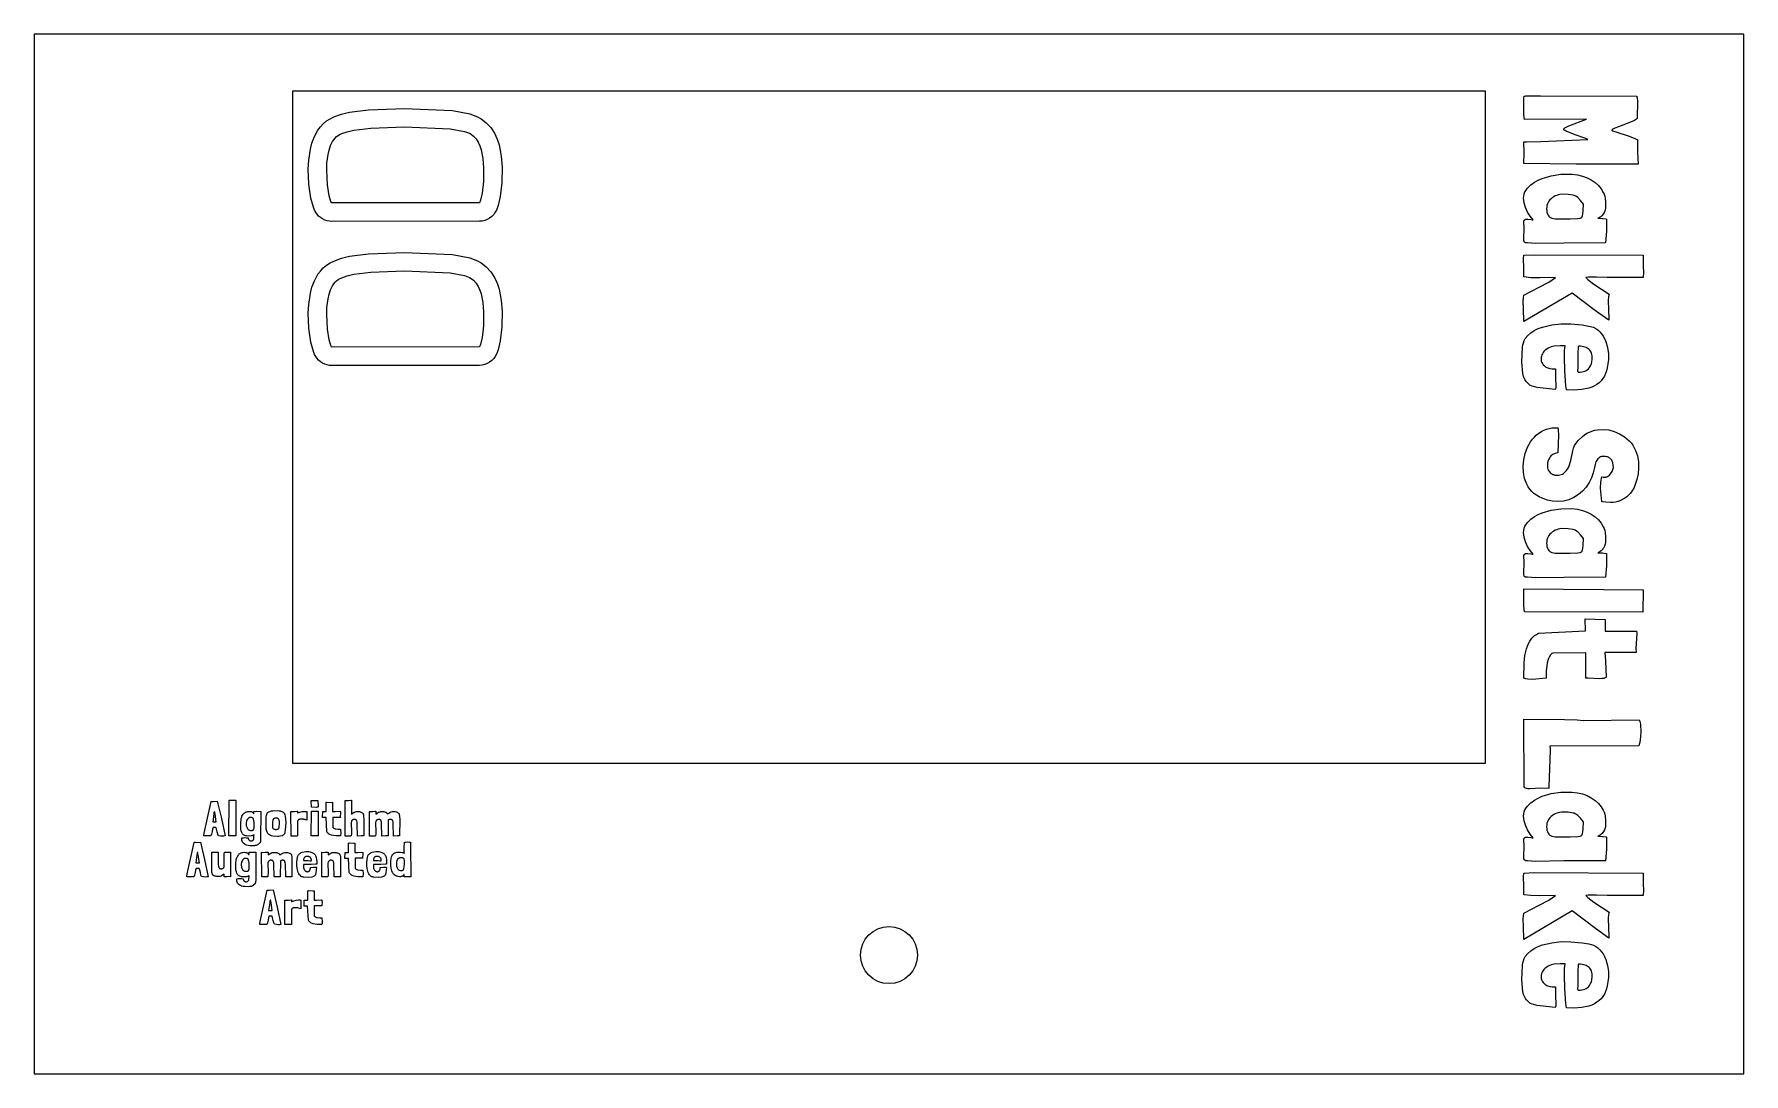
# Model space of a CAD drawing. Header units: millimetres. Extents: x -374 to 374, y -228 to 228.
import ezdxf

# ---------------------------------------------------------------- set-up
doc = ezdxf.new("R2010")
doc.units = ezdxf.units.MM
doc.layers.add('Default', color=7, linetype='Continuous')
doc.layers.add('Red', color=1, linetype='Continuous')

msp = doc.modelspace()

# ---------------------------------------------------------------- linework, layer by layer
at = {"layer": 'Default'}
for points in [[(-374, -227.5), (374, -227.5), (374, 227.5), (-374, 227.5)], [(-261, -91.5), (261, -91.5), (261, 202.5), (-261, 202.5)], [(-243.85, 145.57), (-244.86, 145.64), (-245.88, 145.83), (-246.89, 146.16), (-247.85, 146.63), (-248.74, 147.22), (-249.54, 147.91), (-250.23, 148.69), (-250.8, 149.52), (-250.8, 149.53), (-250.81, 149.55), (-251.29, 150.44), (-251.85, 151.77), (-252.96, 155.75), (-253.8, 161.91), (-254.07, 168.46), (-253.89, 172.31), (-253.17, 177.18), (-252.47, 179.86), (-251.41, 182.65), (-249.84, 185.5), (-248.79, 186.91), (-247.54, 188.26), (-246.04, 189.53), (-244.55, 190.49), (-242.93, 191.31), (-239.58, 192.52), (-236, 193.37), (-227.7, 194.45), (-212.01, 195.03), (-190.97, 194.11), (-183.42, 192.66), (-180.08, 191.4), (-178.4, 190.47), (-176.37, 188.88), (-174.27, 186.61), (-172.64, 184.14), (-171.45, 181.6), (-170.6, 179.05), (-169.65, 174.08), (-169.31, 169.31), (-169.4, 162.45), (-170.12, 156.43), (-171.07, 152.47), (-171.76, 150.55), (-172.28, 149.54), (-172.95, 148.59), (-173.78, 147.73), (-174.73, 146.99), (-175.79, 146.4), (-176.9, 145.98), (-178.05, 145.73), (-179.17, 145.65)], [(-211.96, 186.96), (-191.97, 186.1), (-185.69, 184.91), (-183.57, 184.12), (-182.77, 183.68), (-181.81, 182.92), (-180.65, 181.66), (-179.71, 180.22), (-178.96, 178.63), (-178.38, 176.9), (-177.67, 173.13), (-177.38, 169.06), (-177.46, 162.96), (-178.07, 157.88), (-178.79, 154.84), (-179.18, 153.73), (-243.86, 153.65), (-243.87, 153.68), (-243.94, 153.8), (-244.18, 154.33), (-244.92, 156.78), (-245.66, 161.53), (-245.99, 168), (-245.89, 171.02), (-245.41, 174.83), (-244.95, 176.8), (-244.31, 178.72), (-243.45, 180.48), (-242.94, 181.28), (-242.36, 182.01), (-241.71, 182.65), (-240.99, 183.21), (-240.42, 183.55), (-239.46, 184.01), (-237.11, 184.83), (-234.19, 185.49), (-226.67, 186.43)], [(-243.85, 82.49), (-244.86, 82.55), (-245.88, 82.75), (-246.89, 83.08), (-247.85, 83.54), (-248.74, 84.13), (-249.54, 84.82), (-250.23, 85.6), (-250.8, 86.44), (-250.8, 86.44), (-250.81, 86.46), (-251.29, 87.35), (-251.85, 88.68), (-252.96, 92.67), (-253.8, 98.82), (-254.07, 105.37), (-253.89, 109.23), (-253.17, 114.09), (-252.47, 116.77), (-251.41, 119.56), (-249.84, 122.41), (-248.79, 123.82), (-247.54, 125.18), (-246.04, 126.44), (-244.55, 127.4), (-242.93, 128.22), (-239.58, 129.43), (-236, 130.29), (-227.7, 131.36), (-212.01, 131.95), (-190.97, 131.03), (-183.42, 129.57), (-180.08, 128.32), (-178.4, 127.38), (-176.37, 125.8), (-174.27, 123.52), (-172.64, 121.05), (-171.45, 118.51), (-170.6, 115.97), (-169.65, 111), (-169.31, 106.23), (-169.4, 99.36), (-170.12, 93.35), (-171.07, 89.38), (-171.76, 87.46), (-172.28, 86.46), (-172.95, 85.5), (-173.78, 84.64), (-174.73, 83.9), (-175.79, 83.31), (-176.9, 82.89), (-178.05, 82.65), (-179.17, 82.56)], [(-211.96, 123.87), (-191.97, 123.01), (-185.69, 121.82), (-183.57, 121.03), (-182.77, 120.59), (-181.81, 119.84), (-180.65, 118.57), (-179.71, 117.13), (-178.96, 115.54), (-178.38, 113.81), (-177.67, 110.04), (-177.38, 105.97), (-177.46, 99.88), (-178.07, 94.8), (-178.79, 91.75), (-179.18, 90.64), (-243.86, 90.56), (-243.87, 90.59), (-243.94, 90.71), (-244.18, 91.24), (-244.92, 93.69), (-245.66, 98.44), (-245.99, 104.91), (-245.89, 107.93), (-245.41, 111.74), (-244.95, 113.72), (-244.31, 115.63), (-243.45, 117.4), (-242.94, 118.19), (-242.36, 118.92), (-241.71, 119.57), (-240.99, 120.12), (-240.42, 120.46), (-239.46, 120.93), (-237.11, 121.74), (-234.19, 122.41), (-226.67, 123.34)]]:
    msp.add_lwpolyline(points, close=True, dxfattribs=at)
msp.add_circle((0, -175.51), 12.5, dxfattribs=at)
at = {"layer": 'Red'}
for points in [[(277.75, 170.87), (277.97, 175.6), (277.82, 180.34), (279.07, 180.38), (285.19, 180.51), (305.73, 181.35), (304.86, 181.79), (300.22, 183.48), (296.31, 185.02), (295.77, 185.29), (295.42, 185.52), (295.31, 185.62), (295.27, 185.66), (295.24, 185.7), (295.24, 185.72), (295.23, 185.74), (295.22, 185.76), (295.22, 185.77), (295.23, 185.81), (295.24, 185.87), (295.26, 185.94), (295.29, 186.01), (295.33, 186.08), (295.44, 186.22), (295.58, 186.37), (295.76, 186.51), (296.23, 186.82), (297.47, 187.44), (305.23, 190.31), (278.04, 190.1), (277.77, 192.39), (277.82, 200.14), (277.83, 200.15), (277.83, 200.17), (277.83, 200.18), (277.84, 200.19), (277.85, 200.21), (277.86, 200.22), (277.89, 200.25), (277.93, 200.28), (278.04, 200.33), (278.18, 200.38), (278.37, 200.44), (278.65, 200.46), (279.89, 200.5), (285.07, 200.56), (327.03, 200.43), (327.05, 200.41), (327.07, 200.4), (327.11, 200.36), (327.14, 200.3), (327.17, 200.24), (327.23, 200.08), (327.33, 199.64), (327.45, 198.25), (327.39, 190.67), (327.39, 190.6), (327.07, 190.34), (326.12, 189.77), (322.98, 188.43), (319.13, 187.02), (317.52, 186.36), (316.56, 185.87), (316.48, 185.77), (316.41, 185.68), (316.36, 185.6), (316.32, 185.52), (316.31, 185.48), (316.31, 185.47), (316.31, 185.46), (316.31, 185.45), (316.31, 185.44), (316.32, 185.43), (316.32, 185.42), (316.33, 185.41), (316.34, 185.38), (316.37, 185.36), (316.43, 185.31), (316.52, 185.26), (316.76, 185.14), (318.48, 184.55), (323.44, 183.01), (326.07, 182.02), (326.95, 181.59), (327.28, 181.39), (327.54, 181.2), (327.53, 175.89), (327.82, 170.59), (300.64, 170.66)], [(277.97, 142.61), (277.75, 145.69), (277.81, 145.85), (277.88, 145.99), (277.96, 146.11), (278.06, 146.22), (278.16, 146.31), (278.28, 146.39), (278.41, 146.45), (278.55, 146.5), (278.7, 146.53), (278.86, 146.55), (279.54, 146.54), (280.75, 146.39), (281.37, 146.3), (281.84, 146.27), (280.51, 147.83), (279.37, 149.65), (278.44, 151.7), (277.87, 153.74), (277.73, 154.73), (277.68, 155.71), (277.74, 156.66), (277.94, 157.58), (278.26, 158.46), (278.72, 159.3), (279.3, 160.11), (280.02, 160.87), (280.87, 161.6), (282.42, 162.68), (284.06, 163.61), (285.82, 164.4), (289.68, 165.56), (294.01, 166.18), (298.82, 166.22), (301.17, 165.93), (303.36, 165.42), (305.4, 164.69), (307.28, 163.73), (309, 162.55), (310.47, 161.23), (311.65, 159.81), (312.53, 158.28), (312.87, 157.47), (313.13, 156.64), (313.32, 155.79), (313.49, 153.83), (313.44, 151.38), (313.33, 150.58), (313.07, 149.79), (312.64, 148.96), (312.36, 148.53), (312.04, 148.14), (311.65, 147.78), (311.22, 147.45), (310.72, 147.17), (310.18, 146.91), (311.08, 146.92), (312.14, 146.82), (313.77, 146.63), (313.83, 146.63), (313.84, 146.63), (313.84, 146.63), (313.84, 146.63), (313.84, 146.63), (313.84, 146.63), (313.84, 146.62), (313.84, 146.62), (313.84, 146.62), (313.84, 146.62), (313.84, 146.62), (313.85, 146.6), (313.86, 146.55), (313.88, 146.07), (313.89, 141.23), (313.55, 136.15), (295.31, 136.11), (282.83, 135.85), (279.3, 136.15), (278.75, 136.18), (278.62, 136.2), (278.51, 136.23), (278.4, 136.28), (278.3, 136.33), (278.21, 136.39), (278.12, 136.46), (278.04, 136.54), (277.97, 136.63), (277.91, 136.73), (277.85, 136.84), (277.75, 137.08), (277.75, 137.95)], [(303.86, 153.15), (302.52, 154.77), (301.31, 155.97), (300.76, 156.4), (300.24, 156.73), (299.76, 156.96), (299.3, 157.08), (297.1, 157.39), (294.27, 157.43), (293.55, 157.34), (292.85, 157.19), (292.17, 156.97), (291.51, 156.7), (290.88, 156.36), (290.26, 155.97), (289.67, 155.51), (289.16, 155.01), (288.72, 154.47), (288.36, 153.88), (288.09, 153.25), (287.89, 152.58), (287.77, 151.86), (287.72, 151.1), (287.76, 150.3), (287.89, 149.58), (288.09, 148.92), (288.39, 148.34), (288.76, 147.82), (288.98, 147.59), (289.2, 147.4), (289.44, 147.24), (289.71, 147.1), (290, 146.98), (290.69, 146.8), (291.48, 146.7), (298.04, 146.64), (301.38, 146.82), (302.39, 147), (302.73, 147.1), (302.85, 147.16), (302.91, 147.19), (302.96, 147.23), (303.02, 147.28), (303.11, 147.4), (303.21, 147.55), (303.3, 147.73), (303.45, 148.18), (303.58, 148.76), (303.77, 150.27)], [(329.9, 130.77), (330.01, 125.89), (330.05, 123.38), (329.9, 121.02), (314.19, 121.02), (309.53, 121.11), (307.16, 121.16), (305.91, 121.13), (304.87, 121.02), (305.79, 120.09), (308.41, 118.1), (315.13, 113.7), (315.1, 113.68), (315.08, 113.66), (315.04, 113.61), (315, 113.55), (314.97, 113.47), (314.9, 113.28), (314.8, 112.73), (314.7, 110.98), (314.91, 102.94), (314.91, 102.36), (309.14, 106.47), (298.84, 114.2), (277.82, 101.72), (277.62, 107.51), (277.52, 110.52), (277.6, 112.04), (277.82, 113.27), (284.42, 116.75), (288.67, 119.02), (291.67, 121.02), (284.73, 120.88), (280.85, 120.93), (277.82, 121.3), (277.77, 126.04), (277.67, 128.46), (277.68, 129.79), (277.74, 130.32), (277.82, 130.77), (282.3, 130.98)], [(276.89, 84), (277.11, 90.53), (277.29, 91.51), (277.57, 92.47), (277.94, 93.38), (278.4, 94.26), (279.5, 95.61), (280.8, 96.79), (282.31, 97.8), (284.02, 98.66), (285.93, 99.34), (290.01, 100.31), (294.16, 100.79), (298.32, 100.78), (303.33, 100.26), (306.15, 99.77), (308.17, 99.21), (309.19, 98.68), (310.13, 98.04), (310.99, 97.27), (311.76, 96.39), (312.46, 95.39), (313.07, 94.26), (313.59, 93.02), (314.39, 90.31), (314.78, 87.66), (314.78, 85.12), (314.57, 83.28), (314.19, 81.49), (313.9, 80.16), (313.5, 78.93), (312.98, 77.8), (312.35, 76.76), (311.6, 75.83), (310.73, 74.98), (309.76, 74.24), (308.66, 73.59), (307.45, 73.04), (306.13, 72.58), (303.14, 71.97), (299.69, 71.74), (296.4, 71.88), (296.11, 73.59), (295.71, 80.1), (295.55, 86.17), (295.6, 89.07), (295.83, 91.1), (293.61, 91.1), (291.05, 90.94), (290.3, 90.8), (289.69, 90.6), (288.44, 90.04), (287.39, 89.37), (286.94, 88.99), (286.54, 88.58), (286.18, 88.14), (285.88, 87.67), (285.63, 87.18), (285.43, 86.65), (285.34, 86.08), (285.29, 85.39), (285.28, 85), (285.29, 84.79), (285.33, 84.58), (285.39, 84.35), (285.58, 83.88), (285.87, 83.38), (286.27, 82.85), (286.76, 82.3), (287.06, 82.05), (287.4, 81.83), (287.78, 81.64), (288.19, 81.47), (289.13, 81.22), (290.22, 81.09), (291.6, 81.06), (291.66, 76.51), (291.76, 74.04), (291.7, 72.77), (291.6, 72.33), (291.53, 72.16), (291.45, 72.02), (283.6, 72.88), (281.37, 73.42), (280.67, 73.72), (280.43, 73.87), (280.34, 73.95), (280.26, 74.03), (279.76, 74.43), (279.29, 74.88), (278.87, 75.36), (278.5, 75.87), (278.17, 76.43), (277.64, 77.65), (277.29, 79.02)], [(301.43, 84.14), (301.32, 81.2), (301.29, 80.46), (301.28, 80.05), (301.31, 79.88), (301.33, 79.81), (301.34, 79.78), (301.36, 79.75), (301.37, 79.73), (301.4, 79.71), (301.42, 79.69), (301.46, 79.68), (301.49, 79.66), (301.58, 79.64), (301.68, 79.63), (302.44, 79.63), (303.15, 79.68), (303.82, 79.81), (304.44, 80.01), (305, 80.29), (305.52, 80.64), (306, 81.07), (306.42, 81.57), (306.95, 82.42), (307.19, 82.88), (307.38, 83.41), (307.52, 84.01), (307.66, 85.44), (307.61, 86.75), (307.51, 87.31), (307.37, 87.83), (307.18, 88.31), (306.94, 88.75), (306.65, 89.15), (306.32, 89.51), (305.94, 89.84), (305.51, 90.12), (305.03, 90.36), (304.51, 90.56), (303.32, 90.84), (302.58, 90.93), (302, 90.95), (301.87, 90.93), (301.81, 90.91), (301.76, 90.89), (301.72, 90.87), (301.67, 90.84), (301.64, 90.81), (301.6, 90.77), (301.58, 90.73), (301.55, 90.68), (301.53, 90.63), (301.52, 90.56), (301.49, 90.32), (301.43, 88)], [(292.89, 52.15), (292.67, 44.26), (292.06, 44.19), (291.49, 44.05), (290.96, 43.86), (290.47, 43.61), (290.03, 43.3), (289.62, 42.93), (289.26, 42.5), (288.94, 42.01), (288.66, 41.46), (288.43, 40.86), (288.18, 39.87), (288.05, 38.79), (288.04, 38.22), (288.07, 37.93), (288.12, 37.64), (288.31, 37.07), (288.6, 36.51), (288.99, 35.95), (289.48, 35.43), (289.75, 35.21), (290.04, 35.02), (290.34, 34.86), (290.67, 34.73), (291.01, 34.63), (291.36, 34.56), (292.13, 34.5), (292.87, 34.54), (293.54, 34.63), (294.15, 34.79), (294.7, 35), (295.18, 35.28), (295.59, 35.62), (296.29, 36.38), (296.87, 37.12), (297.31, 37.84), (297.6, 38.52), (298.32, 40.9), (299.18, 45.13), (299.5, 46.3), (299.99, 47.44), (300.67, 48.56), (301.53, 49.66), (303.37, 51.46), (304.35, 52.21), (305.38, 52.85), (306.46, 53.38), (307.58, 53.82), (308.75, 54.15), (309.96, 54.37), (312.52, 54.52), (314.95, 54.27), (317.3, 53.65), (319.58, 52.65), (321.79, 51.28), (323.81, 49.58), (324.68, 48.63), (325.44, 47.61), (326.1, 46.53), (326.66, 45.37), (327.46, 42.98), (327.89, 40.44), (327.95, 37.76), (327.73, 35.13), (327.24, 32.61), (326.03, 29.05), (324.92, 27.25), (324.28, 26.45), (323.57, 25.72), (322.8, 25.05), (321.98, 24.46), (320.07, 23.44), (318.96, 23.02), (317.87, 22.73), (316.78, 22.57), (315.71, 22.53), (313.68, 22.62), (311.83, 22.88), (311.83, 22.95), (311.32, 28.84), (311.47, 31.42), (311.9, 33.71), (312.46, 33.6), (313.02, 33.57), (313.57, 33.64), (313.84, 33.7), (314.1, 33.79), (314.34, 33.9), (314.82, 34.19), (315.26, 34.57), (315.67, 35.04), (316.34, 36.08), (316.58, 36.56), (316.76, 37.02), (316.87, 37.45), (316.92, 37.85), (316.87, 38.9), (316.7, 39.86), (316.57, 40.28), (316.41, 40.68), (316.21, 41.03), (315.99, 41.36), (315.73, 41.65), (315.45, 41.9), (315.13, 42.12), (314.78, 42.31), (314.4, 42.46), (313.99, 42.58), (313.55, 42.66), (313.07, 42.71), (311.76, 42.68), (311.31, 42.5), (310.89, 42.26), (310.51, 41.98), (310.16, 41.64), (309.85, 41.26), (309.57, 40.82), (309.32, 40.34), (308.92, 39.22), (308.65, 37.91), (308.15, 35.58), (307.36, 33.36), (306.31, 31.24), (304.99, 29.28), (303.45, 27.53), (301.68, 26), (299.61, 24.66), (297.38, 23.69), (295.05, 23.13), (292.61, 22.97), (290.27, 23.12), (288.13, 23.54), (286.88, 23.95), (285.71, 24.46), (284.42, 25.04), (283.24, 25.71), (282.18, 26.49), (281.22, 27.38), (280.38, 28.36), (279.66, 29.45), (279.04, 30.62), (278.11, 33.06), (277.59, 35.63), (277.47, 38.38), (277.74, 41.24), (278.38, 44.02), (279.38, 46.7), (280.73, 49.13), (281.52, 50.21), (282.38, 51.2), (283.33, 52.1), (284.36, 52.92), (285.44, 53.62), (286.54, 54.19), (287.67, 54.64), (288.83, 54.97), (290.02, 55.16), (291.24, 55.23), (292.6, 55.23), (292.64, 55.17), (292.67, 55.09), (292.73, 54.88), (292.82, 54.25)], [(277.97, -3.73), (277.75, -0.65), (277.81, -0.49), (277.88, -0.36), (277.96, -0.23), (278.06, -0.12), (278.16, -0.03), (278.28, 0.05), (278.41, 0.11), (278.55, 0.16), (278.7, 0.19), (278.86, 0.21), (279.54, 0.2), (280.75, 0.05), (281.37, -0.04), (281.84, -0.07), (280.51, 1.49), (279.37, 3.31), (278.44, 5.36), (277.87, 7.39), (277.73, 8.39), (277.68, 9.37), (277.74, 10.32), (277.94, 11.24), (278.26, 12.12), (278.72, 12.96), (279.3, 13.76), (280.02, 14.53), (280.87, 15.26), (282.42, 16.34), (284.06, 17.27), (285.82, 18.06), (289.68, 19.22), (294.01, 19.83), (298.82, 19.87), (301.17, 19.59), (303.36, 19.08), (305.4, 18.35), (307.28, 17.39), (309, 16.21), (310.47, 14.89), (311.65, 13.47), (312.53, 11.94), (312.87, 11.13), (313.13, 10.3), (313.32, 9.45), (313.49, 7.49), (313.44, 5.04), (313.33, 4.24), (313.07, 3.45), (312.64, 2.61), (312.36, 2.19), (312.04, 1.79), (311.65, 1.44), (311.22, 1.11), (310.72, 0.82), (310.18, 0.57), (311.08, 0.58), (312.14, 0.48), (313.77, 0.29), (313.83, 0.28), (313.84, 0.28), (313.84, 0.28), (313.84, 0.28), (313.84, 0.28), (313.84, 0.28), (313.84, 0.28), (313.84, 0.28), (313.84, 0.28), (313.84, 0.28), (313.84, 0.27), (313.85, 0.26), (313.86, 0.21), (313.88, -0.27), (313.89, -5.12), (313.55, -10.19), (295.31, -10.23), (282.83, -10.49), (279.3, -10.19), (278.75, -10.17), (278.62, -10.14), (278.51, -10.11), (278.4, -10.06), (278.3, -10.01), (278.21, -9.95), (278.12, -9.88), (278.04, -9.8), (277.97, -9.71), (277.91, -9.61), (277.85, -9.5), (277.75, -9.26), (277.75, -8.4)], [(303.86, 6.81), (302.52, 8.43), (301.31, 9.63), (300.76, 10.06), (300.24, 10.39), (299.76, 10.61), (299.3, 10.74), (297.1, 11.05), (294.27, 11.09), (293.55, 11), (292.85, 10.84), (292.17, 10.63), (291.51, 10.36), (290.88, 10.02), (290.26, 9.63), (289.67, 9.17), (289.16, 8.67), (288.72, 8.13), (288.36, 7.54), (288.09, 6.91), (287.89, 6.23), (287.77, 5.52), (287.72, 4.76), (287.76, 3.96), (287.89, 3.24), (288.09, 2.58), (288.39, 2), (288.76, 1.48), (288.98, 1.25), (289.2, 1.06), (289.44, 0.9), (289.71, 0.76), (290, 0.64), (290.69, 0.46), (291.48, 0.36), (298.04, 0.3), (301.38, 0.48), (302.39, 0.65), (302.73, 0.76), (302.85, 0.82), (302.91, 0.85), (302.96, 0.89), (303.02, 0.94), (303.11, 1.06), (303.21, 1.21), (303.3, 1.39), (303.45, 1.84), (303.58, 2.42), (303.77, 3.93)], [(329.76, -25.4), (278.25, -25.33), (278.23, -25.32), (278.21, -25.31), (278.19, -25.3), (278.17, -25.29), (278.15, -25.27), (278.13, -25.25), (278.09, -25.2), (278.06, -25.14), (277.99, -24.98), (277.93, -24.77), (277.84, -24.2), (277.75, -22.48), (277.82, -15.21), (329.98, -15.64)], [(327.18, -34.79), (326.82, -41.39), (326.89, -43.04), (317.28, -43.04), (313.26, -43.12), (313.44, -46.76), (313.84, -53.95), (313.63, -54.1), (313.39, -54.23), (313.1, -54.34), (312.76, -54.43), (311.95, -54.55), (310.97, -54.59), (305.94, -54.31), (304.87, -54.38), (304.87, -43.26), (290.38, -43.33), (290.05, -43.57), (289.75, -43.85), (289.47, -44.15), (288.96, -44.85), (288.55, -45.67), (288.22, -46.61), (287.98, -47.67), (287.46, -51.26), (287.51, -54.38), (281.59, -54.88), (279.45, -54.76), (278.57, -54.6), (277.82, -54.38), (277.86, -47.71), (278.24, -44.4), (278.89, -41.54), (279.8, -39.15), (280.36, -38.13), (280.98, -37.22), (281.67, -36.42), (282.42, -35.74), (283.25, -35.17), (284.14, -34.72), (304.73, -33.58), (304.65, -28.41), (313.41, -28.63), (313.33, -33.72), (327.11, -33.79)], [(285.07, -102.51), (280.43, -102.72), (279.65, -102.72), (279.23, -102.68), (278.85, -102.58), (278.51, -102.45), (278.23, -102.31), (278.13, -102.24), (278.04, -102.18), (277.97, -102.11), (277.95, -102.08), (277.92, -102.04), (277.91, -102.01), (277.9, -101.98), (277.86, -101.83), (277.83, -101.43), (277.75, -72.31), (295.61, -72.44), (301.07, -72.62), (303.86, -72.89), (328.25, -72.53), (328.41, -72.89), (328.54, -73.35), (328.74, -74.52), (328.9, -77.91), (328.68, -81.48), (328.42, -82.87), (328.04, -84.01), (289.16, -84.08), (289.19, -84.22), (289.25, -84.62), (289.3, -85.94), (288.73, -101.72), (288.73, -102.66)], [(277.97, -127.84), (277.75, -124.75), (277.81, -124.6), (277.88, -124.46), (277.96, -124.34), (278.06, -124.23), (278.16, -124.13), (278.28, -124.06), (278.41, -123.99), (278.55, -123.94), (278.7, -123.91), (278.86, -123.89), (279.54, -123.9), (280.75, -124.05), (281.37, -124.15), (281.84, -124.18), (280.51, -122.62), (279.37, -120.79), (278.44, -118.74), (277.87, -116.71), (277.73, -115.71), (277.68, -114.73), (277.74, -113.78), (277.94, -112.86), (278.26, -111.99), (278.72, -111.14), (279.3, -110.34), (280.02, -109.57), (280.87, -108.84), (282.42, -107.76), (284.06, -106.84), (285.82, -106.05), (289.68, -104.88), (294.01, -104.27), (298.82, -104.23), (301.17, -104.51), (303.36, -105.02), (305.4, -105.75), (307.28, -106.71), (309, -107.89), (310.47, -109.21), (311.65, -110.64), (312.53, -112.17), (312.87, -112.97), (313.13, -113.8), (313.32, -114.66), (313.49, -116.61), (313.44, -119.06), (313.33, -119.86), (313.07, -120.66), (312.64, -121.49), (312.36, -121.91), (312.04, -122.31), (311.65, -122.67), (311.22, -122.99), (310.72, -123.28), (310.18, -123.53), (311.08, -123.52), (312.14, -123.63), (313.77, -123.82), (313.83, -123.82), (313.84, -123.82), (313.84, -123.82), (313.84, -123.82), (313.84, -123.82), (313.84, -123.82), (313.84, -123.82), (313.84, -123.82), (313.84, -123.82), (313.84, -123.82), (313.84, -123.83), (313.85, -123.84), (313.86, -123.9), (313.88, -124.38), (313.89, -129.22), (313.55, -134.29), (295.31, -134.34), (282.83, -134.6), (279.3, -134.3), (278.75, -134.27), (278.62, -134.24), (278.51, -134.21), (278.4, -134.17), (278.3, -134.11), (278.21, -134.05), (278.12, -133.98), (278.04, -133.9), (277.97, -133.81), (277.91, -133.71), (277.85, -133.6), (277.75, -133.36), (277.75, -132.5)], [(-296.53, -108.32), (-296.33, -108.3), (-296.19, -108.29), (-296.09, -108.3), (-295.67, -108.32), (-293.88, -108.21), (-292.12, -115.83), (-290.5, -123.36), (-290.5, -123.39), (-291.09, -123.47), (-291.75, -123.49), (-292.52, -123.44), (-293.39, -123.3), (-293.41, -123.3), (-293.6, -122.66), (-293.88, -121.57), (-294.18, -120.46), (-294.42, -119.79), (-294.44, -119.78), (-294.46, -119.77), (-294.49, -119.76), (-294.56, -119.74), (-294.76, -119.73), (-295.76, -119.77), (-295.95, -120.41), (-296.19, -121.51), (-296.44, -122.64), (-296.57, -123.05), (-296.7, -123.36), (-296.9, -123.4), (-297.09, -123.41), (-297.87, -123.4), (-298.66, -123.39), (-299.24, -123.38), (-299.54, -123.37), (-299.69, -123.37), (-299.76, -123.36), (-299.78, -123.36), (-299.79, -123.36), (-299.79, -123.36), (-299.8, -123.36), (-299.81, -123.35), (-299.82, -123.35), (-299.82, -123.34), (-299.82, -123.33), (-299.81, -123.28), (-299.77, -123.05), (-299.6, -122.11)], [(-285.8, -107.8), (-285.82, -123.26), (-285.83, -123.26), (-285.83, -123.27), (-285.83, -123.28), (-285.84, -123.28), (-285.84, -123.29), (-285.85, -123.29), (-285.86, -123.31), (-285.88, -123.32), (-285.93, -123.34), (-285.99, -123.35), (-286.16, -123.38), (-286.68, -123.41), (-288.86, -123.39), (-288.73, -107.74)], [(-249.78, -110.69), (-249.79, -110.71), (-249.81, -110.72), (-249.83, -110.74), (-249.88, -110.77), (-249.93, -110.79), (-250, -110.82), (-250.17, -110.85), (-250.65, -110.88), (-252.69, -110.84), (-252.77, -107.87), (-249.84, -107.93)], [(-245.92, -108.58), (-243.94, -108.69), (-243.44, -108.67), (-243.44, -111.55), (-243.42, -112.75), (-242.33, -112.7), (-240.17, -112.58), (-240.13, -112.64), (-240.09, -112.72), (-240.05, -112.8), (-240.03, -112.91), (-239.99, -113.15), (-239.98, -113.44), (-240.06, -114.95), (-240.04, -115.27), (-243.38, -115.27), (-243.36, -119.62), (-243.28, -119.72), (-243.2, -119.81), (-243.11, -119.89), (-242.9, -120.04), (-242.65, -120.17), (-242.37, -120.27), (-242.05, -120.34), (-240.98, -120.49), (-240.04, -120.48), (-239.89, -122.26), (-239.93, -122.9), (-239.98, -123.16), (-240.04, -123.39), (-242.04, -123.37), (-243.04, -123.26), (-243.89, -123.07), (-244.61, -122.79), (-244.92, -122.63), (-245.19, -122.44), (-245.43, -122.23), (-245.63, -122.01), (-245.8, -121.76), (-245.94, -121.49), (-246.28, -115.32), (-247.83, -115.34), (-247.77, -112.71), (-246.24, -112.73), (-246.22, -108.6)], [(-236.46, -107.83), (-235.45, -107.72), (-235.36, -107.72), (-235.28, -107.74), (-235.25, -107.75), (-235.22, -107.77), (-235.19, -107.78), (-235.17, -107.8), (-235.17, -107.82), (-235.17, -107.88), (-235.16, -108.13), (-235.15, -109.17), (-235.15, -113.79), (-233.99, -113.06), (-233.68, -112.92), (-233.37, -112.82), (-233.04, -112.74), (-232.7, -112.7), (-232.36, -112.69), (-231.69, -112.76), (-231.38, -112.84), (-231.08, -112.94), (-230.8, -113.06), (-230.53, -113.22), (-230.28, -113.4), (-230.23, -113.46), (-230.18, -113.53), (-230.13, -113.61), (-230.04, -113.82), (-229.97, -114.07), (-229.86, -114.75), (-229.79, -116.18), (-229.83, -123.34), (-230.79, -123.41), (-232.52, -123.43), (-232.65, -117.92), (-232.72, -117.32), (-232.84, -116.8), (-232.89, -116.7), (-232.93, -116.61), (-232.99, -116.52), (-233.06, -116.45), (-233.13, -116.38), (-233.21, -116.32), (-233.3, -116.27), (-233.4, -116.23), (-233.51, -116.19), (-233.74, -116.15), (-234, -116.13), (-234.19, -116.15), (-234.38, -116.21), (-234.58, -116.29), (-234.77, -116.41), (-234.87, -116.49), (-234.95, -116.57), (-235.03, -116.66), (-235.1, -116.77), (-235.15, -116.89), (-235.2, -117.01), (-235.23, -117.15), (-235.28, -117.46), (-235.21, -121.73), (-235.23, -122.62), (-235.3, -123.24), (-235.3, -123.32), (-235.34, -123.34), (-235.39, -123.37), (-235.51, -123.4), (-235.67, -123.43), (-236.09, -123.45), (-237.97, -123.45), (-237.97, -107.83)], [(-295.91, -117.23), (-294.31, -117.23), (-294.77, -113.9), (-294.96, -113.05), (-295, -112.92), (-295.04, -112.82), (-295.06, -112.79), (-295.08, -112.76), (-295.09, -112.75), (-295.1, -112.74), (-295.11, -112.74), (-295.12, -112.74), (-295.12, -112.73), (-295.12, -112.73), (-295.13, -112.73), (-295.13, -112.73), (-295.14, -112.73), (-295.14, -112.73), (-295.15, -112.74), (-295.15, -112.74), (-295.16, -112.74), (-295.17, -112.75), (-295.18, -112.76), (-295.19, -112.77), (-295.22, -112.81), (-295.24, -112.85), (-295.28, -112.98), (-295.33, -113.19), (-295.43, -113.81)], [(-276.58, -112.6), (-274.9, -112.65), (-274.92, -124.67), (-274.93, -124.85), (-274.94, -125.61), (-274.96, -125.79), (-275.01, -125.95), (-275.07, -126.09), (-275.14, -126.22), (-275.59, -126.75), (-275.83, -126.97), (-276.08, -127.16), (-276.35, -127.32), (-276.64, -127.46), (-276.93, -127.56), (-277.25, -127.64), (-277.57, -127.69), (-278.27, -127.72), (-279.71, -127.69), (-280.41, -127.61), (-281.05, -127.44), (-281.63, -127.17), (-281.9, -127), (-282.39, -126.6), (-282.82, -126.1), (-283, -125.7), (-283.12, -125.26), (-283.18, -124.78), (-283.19, -124.53), (-283.18, -124.41), (-283.17, -124.29), (-282.58, -124.18), (-281.88, -124.14), (-281.13, -124.17), (-280.41, -124.27), (-280.39, -124.53), (-280.36, -124.65), (-280.33, -124.76), (-280.28, -124.87), (-280.22, -124.97), (-280.15, -125.07), (-280.07, -125.16), (-279.98, -125.24), (-279.87, -125.32), (-279.63, -125.46), (-279.5, -125.5), (-279.38, -125.54), (-279.26, -125.56), (-279.14, -125.56), (-278.89, -125.54), (-278.67, -125.49), (-278.57, -125.45), (-278.47, -125.4), (-278.38, -125.35), (-278.3, -125.28), (-278.22, -125.21), (-278.15, -125.13), (-278.09, -125.04), (-277.97, -124.83), (-277.91, -124.66), (-277.85, -124.46), (-277.83, -123.26), (-277.81, -122.87), (-277.91, -122.97), (-278.03, -123.06), (-278.15, -123.14), (-278.29, -123.21), (-278.43, -123.27), (-278.76, -123.34), (-279.07, -123.37), (-280.26, -123.43), (-281.12, -123.37), (-281.5, -123.29), (-281.84, -123.18), (-282.14, -123.04), (-282.42, -122.86), (-282.65, -122.66), (-282.85, -122.42), (-283.02, -122.15), (-283.15, -121.86), (-283.38, -121.2), (-283.55, -120.43), (-283.66, -119.56), (-283.65, -117.62), (-283.44, -116.05), (-283.29, -115.31), (-283.2, -115.01), (-283.1, -114.77), (-282.51, -113.81), (-282.31, -113.58), (-282.11, -113.39), (-281.86, -113.22), (-281.56, -113.05), (-281.24, -112.92), (-280.91, -112.81), (-280.56, -112.73), (-279.81, -112.67), (-279.43, -112.69), (-279.09, -112.75), (-278.78, -112.85), (-278.64, -112.92), (-278.51, -113), (-278.39, -113.09), (-278.28, -113.19), (-278.18, -113.3), (-278.09, -113.42), (-278.01, -113.56), (-277.94, -113.7), (-277.92, -113.71), (-277.91, -113.71), (-277.9, -113.71), (-277.9, -113.71), (-277.89, -113.71), (-277.88, -113.71), (-277.88, -113.71), (-277.87, -113.71), (-277.87, -113.71), (-277.86, -113.7), (-277.86, -113.7), (-277.86, -113.69), (-277.85, -113.69), (-277.85, -113.67), (-277.84, -113.66), (-277.84, -113.64), (-277.84, -113.53), (-277.86, -113.09), (-277.85, -112.83), (-277.83, -112.74), (-277.82, -112.7), (-277.81, -112.67)], [(-281.23, -118.29), (-281.2, -118.98), (-281.13, -119.3), (-281.03, -119.61), (-280.89, -119.9), (-280.72, -120.17), (-280.52, -120.42), (-280.42, -120.52), (-280.3, -120.62), (-280.18, -120.7), (-280.05, -120.77), (-279.76, -120.88), (-279.43, -120.95), (-279.06, -120.98), (-278.68, -120.95), (-278.52, -120.91), (-278.37, -120.86), (-278.24, -120.8), (-278.19, -120.76), (-278.14, -120.71), (-278.09, -120.67), (-278.05, -120.62), (-278.01, -120.56), (-277.98, -120.5), (-277.94, -120.43), (-277.86, -120.23), (-277.8, -119.99), (-277.72, -119.53), (-277.79, -117.48), (-278, -116.07), (-278.07, -115.92), (-278.16, -115.79), (-278.26, -115.67), (-278.37, -115.57), (-278.5, -115.49), (-278.64, -115.42), (-278.8, -115.37), (-278.98, -115.34), (-279.16, -115.32), (-279.36, -115.32), (-279.55, -115.33), (-279.73, -115.37), (-279.89, -115.42), (-280.05, -115.5), (-280.19, -115.59), (-280.33, -115.7), (-280.65, -116.12), (-280.9, -116.55), (-281.08, -116.99), (-281.19, -117.45), (-281.22, -117.75)], [(-267.34, -123.6), (-269.62, -123.54), (-270.15, -123.4), (-270.63, -123.2), (-271.07, -122.93), (-271.47, -122.59), (-271.72, -122.33), (-271.94, -122.03), (-272.12, -121.69), (-272.27, -121.31), (-272.46, -120.5), (-272.54, -119.68), (-272.56, -116.28), (-272.52, -115.1), (-272.4, -114.45), (-272.12, -113.57), (-272.05, -113.44), (-271.97, -113.32), (-271.87, -113.2), (-271.75, -113.09), (-271.63, -112.99), (-271.33, -112.8), (-270.96, -112.65), (-270.21, -112.43), (-269.56, -112.34), (-267.73, -112.32), (-266.82, -112.38), (-266.41, -112.46), (-266.03, -112.56), (-265.68, -112.69), (-265.37, -112.86), (-265.08, -113.05), (-264.82, -113.27), (-264.77, -113.31), (-264.72, -113.35), (-264.63, -113.46), (-264.54, -113.59), (-264.46, -113.76), (-264.31, -114.16), (-264.19, -114.67), (-264.02, -116.01), (-263.94, -117.53), (-264.15, -120.83), (-264.3, -121.81), (-264.38, -122.14), (-264.46, -122.34), (-264.54, -122.49), (-264.58, -122.54), (-264.63, -122.59), (-264.77, -122.77), (-264.93, -122.92), (-265.12, -123.06), (-265.33, -123.19), (-265.57, -123.29), (-266.42, -123.54), (-266.91, -123.59)], [(-268.33, -120.54), (-268.02, -120.53), (-267.74, -120.49), (-267.5, -120.41), (-267.39, -120.36), (-267.29, -120.31), (-267.19, -120.25), (-267.11, -120.18), (-267.03, -120.1), (-266.97, -120.01), (-266.91, -119.92), (-266.86, -119.82), (-266.81, -119.71), (-266.78, -119.6), (-266.65, -117.83), (-266.67, -117.28), (-266.72, -116.89), (-266.76, -116.64), (-266.83, -116.42), (-266.92, -116.22), (-267.04, -116.05), (-267.18, -115.9), (-267.34, -115.77), (-267.43, -115.71), (-267.53, -115.66), (-267.63, -115.62), (-267.73, -115.6), (-267.84, -115.58), (-267.95, -115.57), (-268.17, -115.57), (-268.62, -115.64), (-268.84, -115.69), (-268.95, -115.73), (-269.06, -115.79), (-269.16, -115.85), (-269.25, -115.93), (-269.34, -116.01), (-269.43, -116.11), (-269.45, -116.13), (-269.47, -116.16), (-269.49, -116.19), (-269.53, -116.27), (-269.56, -116.36), (-269.62, -116.61), (-269.69, -117.43), (-269.74, -119.06), (-269.75, -119.37), (-269.75, -119.53), (-269.73, -119.68), (-269.69, -119.82), (-269.63, -119.95), (-269.54, -120.06), (-269.44, -120.16), (-269.33, -120.25), (-269.06, -120.39), (-268.78, -120.49), (-268.56, -120.53)], [(-260.14, -112.67), (-258.98, -112.58), (-258.9, -112.59), (-258.83, -112.6), (-258.81, -112.61), (-258.78, -112.62), (-258.76, -112.63), (-258.74, -112.65), (-258.72, -113.38), (-258.6, -113.32), (-257.71, -112.97), (-256.71, -112.73), (-255.79, -112.65), (-255.09, -112.66), (-254.87, -112.67), (-254.74, -112.69), (-254.74, -116.48), (-255.65, -116.2), (-255.97, -116.13), (-256.2, -116.11), (-257.23, -116.05), (-257.49, -116.06), (-257.74, -116.1), (-257.98, -116.16), (-258.2, -116.24), (-258.29, -116.28), (-258.37, -116.32), (-258.44, -116.38), (-258.51, -116.44), (-258.57, -116.5), (-258.62, -116.58), (-258.67, -116.66), (-258.71, -116.75), (-258.78, -116.95), (-258.81, -117.19), (-258.83, -117.45), (-258.83, -117.47), (-258.83, -117.49), (-258.83, -117.58), (-258.81, -117.97), (-258.77, -119.58), (-258.74, -123.32), (-258.79, -123.34), (-258.84, -123.37), (-258.97, -123.4), (-259.14, -123.43), (-259.6, -123.45), (-261.63, -123.45), (-261.65, -112.67), (-260.89, -112.71)], [(-252.69, -112.5), (-249.76, -112.56), (-249.76, -112.63), (-249.78, -123.26), (-249.78, -123.26), (-249.78, -123.27), (-249.79, -123.28), (-249.79, -123.28), (-249.8, -123.29), (-249.8, -123.29), (-249.82, -123.31), (-249.84, -123.32), (-249.88, -123.34), (-249.95, -123.35), (-250.12, -123.38), (-250.63, -123.41), (-252.81, -123.39), (-252.69, -112.52)], [(-225.82, -112.67), (-224.81, -112.56), (-224.72, -112.57), (-224.64, -112.58), (-224.61, -112.59), (-224.58, -112.61), (-224.55, -112.63), (-224.53, -112.65), (-224.48, -113.79), (-223.32, -113.06), (-223.02, -112.92), (-222.7, -112.82), (-222.38, -112.74), (-222.04, -112.7), (-221.7, -112.69), (-221.03, -112.76), (-220.72, -112.84), (-220.42, -112.94), (-220.14, -113.06), (-219.87, -113.22), (-219.62, -113.4), (-219.56, -113.47), (-219.5, -113.56), (-219.45, -113.65), (-219.41, -113.77), (-218.89, -113.46), (-218.37, -113.14), (-217.82, -112.9), (-217.25, -112.76), (-216.65, -112.71), (-216.06, -112.75), (-215.52, -112.88), (-215.26, -112.98), (-215.02, -113.1), (-214.78, -113.24), (-214.56, -113.4), (-214.51, -113.46), (-214.46, -113.53), (-214.41, -113.61), (-214.32, -113.82), (-214.25, -114.07), (-214.14, -114.75), (-214.07, -116.18), (-214.11, -123.34), (-215.07, -123.41), (-216.8, -123.43), (-216.93, -117.92), (-217, -117.32), (-217.12, -116.8), (-217.18, -116.67), (-217.25, -116.55), (-217.33, -116.45), (-217.42, -116.36), (-217.53, -116.29), (-217.65, -116.23), (-217.79, -116.19), (-217.94, -116.15), (-218.1, -116.14), (-218.26, -116.13), (-218.41, -116.15), (-218.56, -116.18), (-218.7, -116.22), (-218.85, -116.28), (-218.99, -116.36), (-219.13, -116.46), (-219.17, -123.34), (-220.13, -123.41), (-221.86, -123.43), (-221.99, -117.92), (-222.06, -117.32), (-222.12, -117.05), (-222.2, -116.8), (-222.24, -116.7), (-222.29, -116.61), (-222.34, -116.52), (-222.41, -116.45), (-222.48, -116.38), (-222.56, -116.32), (-222.65, -116.27), (-222.74, -116.23), (-222.85, -116.19), (-223.08, -116.15), (-223.34, -116.13), (-223.53, -116.15), (-223.72, -116.21), (-223.92, -116.3), (-224.11, -116.42), (-224.21, -116.49), (-224.29, -116.57), (-224.37, -116.67), (-224.43, -116.77), (-224.49, -116.89), (-224.54, -117.02), (-224.57, -117.15), (-224.61, -117.46), (-224.55, -121.73), (-224.57, -122.62), (-224.64, -123.24), (-224.64, -123.32), (-224.68, -123.34), (-224.73, -123.37), (-224.85, -123.4), (-225.01, -123.43), (-225.43, -123.45), (-227.3, -123.45), (-227.33, -112.67), (-226.57, -112.71)], [(303.86, -117.29), (302.52, -115.67), (301.31, -114.48), (300.76, -114.04), (300.24, -113.71), (299.76, -113.49), (299.3, -113.36), (297.1, -113.06), (294.27, -113.02), (293.55, -113.11), (292.85, -113.26), (292.17, -113.47), (291.51, -113.75), (290.88, -114.08), (290.26, -114.48), (289.67, -114.93), (289.16, -115.43), (288.72, -115.98), (288.36, -116.56), (288.09, -117.2), (287.89, -117.87), (287.77, -118.59), (287.72, -119.35), (287.76, -120.14), (287.89, -120.87), (288.09, -121.52), (288.39, -122.11), (288.76, -122.62), (288.98, -122.85), (289.2, -123.04), (289.44, -123.2), (289.71, -123.34), (290, -123.47), (290.69, -123.64), (291.48, -123.74), (298.04, -123.8), (301.38, -123.62), (302.39, -123.45), (302.73, -123.34), (302.85, -123.28), (302.91, -123.25), (302.96, -123.21), (303.02, -123.16), (303.11, -123.04), (303.21, -122.89), (303.3, -122.71), (303.45, -122.26), (303.58, -121.69), (303.77, -120.17)], [(-303.95, -126.21), (-303.75, -126.19), (-303.61, -126.18), (-303.51, -126.19), (-303.09, -126.21), (-301.3, -126.1), (-299.54, -133.72), (-297.92, -141.25), (-297.92, -141.28), (-298.5, -141.36), (-299.17, -141.38), (-299.93, -141.33), (-300.81, -141.19), (-300.83, -141.19), (-301.02, -140.55), (-301.3, -139.46), (-301.6, -138.35), (-301.84, -137.68), (-301.86, -137.67), (-301.88, -137.66), (-301.91, -137.65), (-301.98, -137.63), (-302.18, -137.62), (-303.17, -137.66), (-303.37, -138.3), (-303.6, -139.4), (-303.86, -140.53), (-303.99, -140.94), (-304.12, -141.25), (-304.31, -141.29), (-304.51, -141.3), (-305.29, -141.29), (-306.07, -141.28), (-306.66, -141.27), (-306.96, -141.26), (-307.1, -141.26), (-307.18, -141.25), (-307.19, -141.25), (-307.2, -141.25), (-307.21, -141.25), (-307.22, -141.25), (-307.23, -141.24), (-307.23, -141.24), (-307.24, -141.23), (-307.24, -141.22), (-307.23, -141.17), (-307.19, -140.94), (-307.02, -140)], [(-236.14, -126.47), (-234.16, -126.58), (-233.67, -126.56), (-233.67, -129.44), (-233.64, -130.64), (-232.55, -130.59), (-230.39, -130.47), (-230.35, -130.53), (-230.31, -130.61), (-230.28, -130.69), (-230.25, -130.79), (-230.21, -131.04), (-230.2, -131.33), (-230.29, -132.84), (-230.27, -133.16), (-233.6, -133.16), (-233.58, -137.51), (-233.51, -137.61), (-233.42, -137.7), (-233.33, -137.78), (-233.12, -137.93), (-232.88, -138.06), (-232.59, -138.16), (-232.28, -138.23), (-231.2, -138.38), (-230.27, -138.37), (-230.11, -140.15), (-230.15, -140.79), (-230.2, -141.05), (-230.27, -141.28), (-232.27, -141.26), (-233.26, -141.15), (-234.12, -140.96), (-234.83, -140.68), (-235.14, -140.52), (-235.41, -140.33), (-235.65, -140.12), (-235.86, -139.9), (-236.03, -139.65), (-236.16, -139.38), (-236.51, -133.2), (-238.06, -133.23), (-237.99, -130.6), (-236.46, -130.62), (-236.44, -126.49)], [(-212.12, -128.21), (-212.02, -126.38), (-212.02, -126.19), (-212.02, -126.15), (-212.02, -126.14), (-212.02, -126.14), (-212.02, -126.14), (-212.01, -126.14), (-212.01, -126.13), (-212.01, -126.13), (-212.01, -126.13), (-212, -126.12), (-211.99, -126.12), (-211.98, -126.11), (-211.95, -126.1), (-211.85, -126.08), (-211.53, -126.05), (-210.46, -126.04), (-209.77, -126.07), (-209.31, -126.12), (-209.31, -127.55), (-209.18, -141.25), (-210.63, -141.29), (-211.4, -141.29), (-212.08, -141.23), (-212.08, -141.23), (-212.09, -141.23), (-212.09, -141.22), (-212.09, -141.21), (-212.1, -141.19), (-212.1, -141.14), (-212.12, -140.37), (-212.17, -140.29), (-212.18, -140.26), (-212.2, -140.24), (-212.22, -140.22), (-212.23, -140.22), (-212.24, -140.21), (-212.25, -140.21), (-212.26, -140.21), (-212.26, -140.21), (-212.26, -140.21), (-212.27, -140.21), (-212.27, -140.21), (-212.28, -140.21), (-212.28, -140.21), (-212.29, -140.22), (-212.3, -140.22), (-212.31, -140.23), (-212.32, -140.25), (-212.34, -140.28), (-212.49, -140.55), (-212.57, -140.67), (-212.67, -140.78), (-212.77, -140.88), (-212.89, -140.96), (-213.01, -141.04), (-213.14, -141.1), (-213.28, -141.15), (-213.42, -141.19), (-213.74, -141.23), (-214.08, -141.23), (-214.82, -141.15), (-215.18, -141.06), (-215.52, -140.95), (-215.83, -140.81), (-216.11, -140.64), (-216.6, -140.27), (-216.8, -140.07), (-216.98, -139.85), (-217.14, -139.61), (-217.28, -139.34), (-217.51, -138.71), (-217.78, -137.49), (-217.91, -136.15), (-217.93, -134.55), (-217.77, -133.07), (-217.61, -132.47), (-217.41, -131.95), (-217.16, -131.51), (-217.02, -131.33), (-216.86, -131.17), (-216.7, -131.03), (-216.52, -130.91), (-216.33, -130.82), (-216.06, -130.72), (-215.38, -130.54), (-214.77, -130.47), (-213.85, -130.49), (-213.07, -130.57), (-212.77, -130.63), (-212.52, -130.7), (-212.32, -130.78), (-212.25, -130.83), (-212.18, -130.88), (-212.16, -130.91), (-212.14, -130.94), (-212.12, -130.97), (-212.1, -131), (-212.09, -131.02), (-212.08, -131.05)], [(-303.32, -135.12), (-301.73, -135.12), (-302.19, -131.79), (-302.37, -130.94), (-302.42, -130.81), (-302.46, -130.71), (-302.48, -130.68), (-302.5, -130.65), (-302.51, -130.64), (-302.52, -130.63), (-302.53, -130.63), (-302.53, -130.63), (-302.54, -130.62), (-302.54, -130.62), (-302.55, -130.62), (-302.55, -130.62), (-302.56, -130.62), (-302.56, -130.62), (-302.57, -130.63), (-302.57, -130.63), (-302.58, -130.63), (-302.59, -130.64), (-302.6, -130.65), (-302.61, -130.66), (-302.63, -130.7), (-302.65, -130.74), (-302.7, -130.87), (-302.75, -131.08), (-302.85, -131.69)], [(-289.61, -141.23), (-290.62, -141.34), (-290.71, -141.33), (-290.78, -141.32), (-290.82, -141.31), (-290.85, -141.29), (-290.87, -141.27), (-290.9, -141.25), (-290.94, -140.11), (-292.1, -140.84), (-292.41, -140.98), (-292.72, -141.08), (-293.05, -141.16), (-293.38, -141.2), (-293.73, -141.21), (-294.4, -141.14), (-294.71, -141.06), (-295.01, -140.96), (-295.29, -140.84), (-295.55, -140.68), (-295.8, -140.5), (-295.86, -140.44), (-295.91, -140.37), (-295.96, -140.29), (-296.04, -140.08), (-296.12, -139.83), (-296.23, -139.15), (-296.29, -137.72), (-296.26, -130.56), (-295.29, -130.49), (-293.57, -130.47), (-293.44, -135.98), (-293.37, -136.58), (-293.24, -137.1), (-293.2, -137.2), (-293.15, -137.29), (-293.09, -137.38), (-293.03, -137.45), (-292.96, -137.52), (-292.87, -137.58), (-292.78, -137.63), (-292.69, -137.67), (-292.58, -137.71), (-292.34, -137.75), (-292.08, -137.77), (-291.89, -137.75), (-291.7, -137.69), (-291.51, -137.6), (-291.31, -137.48), (-291.22, -137.41), (-291.13, -137.32), (-291.05, -137.23), (-290.99, -137.12), (-290.93, -137.01), (-290.89, -136.88), (-290.85, -136.74), (-290.81, -136.43), (-290.9, -132.15), (-290.87, -131.26), (-290.79, -130.67), (-290.79, -130.58), (-290.75, -130.56), (-290.7, -130.53), (-290.57, -130.5), (-290.41, -130.47), (-290, -130.45), (-288.12, -130.45), (-288.1, -141.23), (-288.85, -141.19)], [(-278.75, -130.49), (-277.07, -130.54), (-277.09, -142.56), (-277.09, -142.74), (-277.1, -143.5), (-277.13, -143.68), (-277.17, -143.84), (-277.23, -143.98), (-277.31, -144.11), (-277.75, -144.64), (-277.99, -144.86), (-278.25, -145.05), (-278.52, -145.21), (-278.8, -145.35), (-279.1, -145.45), (-279.41, -145.53), (-279.74, -145.58), (-280.44, -145.61), (-281.88, -145.58), (-282.58, -145.5), (-283.22, -145.33), (-283.8, -145.06), (-284.07, -144.89), (-284.56, -144.49), (-284.99, -143.99), (-285.17, -143.59), (-285.29, -143.15), (-285.35, -142.67), (-285.36, -142.42), (-285.35, -142.3), (-285.33, -142.18), (-284.74, -142.07), (-284.04, -142.03), (-283.3, -142.06), (-282.58, -142.16), (-282.56, -142.42), (-282.53, -142.54), (-282.49, -142.65), (-282.44, -142.76), (-282.38, -142.86), (-282.31, -142.96), (-282.23, -143.05), (-282.14, -143.13), (-282.04, -143.21), (-281.79, -143.35), (-281.67, -143.39), (-281.55, -143.43), (-281.43, -143.45), (-281.31, -143.45), (-281.06, -143.43), (-280.84, -143.38), (-280.74, -143.34), (-280.64, -143.29), (-280.55, -143.24), (-280.47, -143.17), (-280.39, -143.1), (-280.32, -143.02), (-280.25, -142.93), (-280.14, -142.72), (-280.07, -142.55), (-280.02, -142.35), (-280, -141.15), (-279.98, -140.76), (-280.08, -140.86), (-280.19, -140.95), (-280.32, -141.03), (-280.45, -141.1), (-280.6, -141.16), (-280.93, -141.23), (-281.24, -141.26), (-282.43, -141.32), (-283.29, -141.26), (-283.66, -141.18), (-284, -141.07), (-284.31, -140.92), (-284.58, -140.75), (-284.82, -140.55), (-285.02, -140.31), (-285.19, -140.04), (-285.32, -139.75), (-285.54, -139.09), (-285.71, -138.32), (-285.83, -137.44), (-285.81, -135.5), (-285.61, -133.94), (-285.46, -133.2), (-285.36, -132.9), (-285.26, -132.66), (-284.67, -131.7), (-284.48, -131.47), (-284.28, -131.28), (-284.02, -131.11), (-283.72, -130.94), (-283.41, -130.8), (-283.07, -130.7), (-282.72, -130.62), (-281.98, -130.56), (-281.6, -130.58), (-281.25, -130.64), (-280.95, -130.74), (-280.81, -130.81), (-280.68, -130.89), (-280.56, -130.98), (-280.45, -131.08), (-280.35, -131.19), (-280.26, -131.31), (-280.18, -131.45), (-280.1, -131.59), (-280.09, -131.6), (-280.07, -131.6), (-280.07, -131.6), (-280.06, -131.6), (-280.06, -131.6), (-280.05, -131.6), (-280.05, -131.6), (-280.04, -131.6), (-280.04, -131.6), (-280.03, -131.59), (-280.03, -131.59), (-280.02, -131.58), (-280.02, -131.58), (-280.02, -131.56), (-280.01, -131.55), (-280.01, -131.53), (-280, -131.42), (-280.02, -130.98), (-280.02, -130.72), (-280, -130.63), (-279.99, -130.59), (-279.98, -130.56)], [(-283.4, -136.17), (-283.36, -136.87), (-283.3, -137.19), (-283.19, -137.5), (-283.06, -137.79), (-282.89, -138.06), (-282.69, -138.31), (-282.59, -138.41), (-282.47, -138.51), (-282.35, -138.59), (-282.21, -138.66), (-281.92, -138.77), (-281.59, -138.84), (-281.23, -138.86), (-280.85, -138.84), (-280.68, -138.8), (-280.54, -138.75), (-280.41, -138.69), (-280.36, -138.65), (-280.3, -138.6), (-280.26, -138.56), (-280.22, -138.51), (-280.18, -138.45), (-280.15, -138.39), (-280.11, -138.32), (-280.03, -138.12), (-279.97, -137.88), (-279.89, -137.42), (-279.96, -135.37), (-280.17, -133.96), (-280.24, -133.81), (-280.32, -133.68), (-280.42, -133.56), (-280.54, -133.46), (-280.67, -133.38), (-280.81, -133.31), (-280.97, -133.26), (-281.14, -133.23), (-281.33, -133.21), (-281.53, -133.21), (-281.72, -133.22), (-281.89, -133.26), (-282.06, -133.31), (-282.21, -133.39), (-282.36, -133.48), (-282.49, -133.59), (-282.81, -134.01), (-283.06, -134.44), (-283.24, -134.88), (-283.35, -135.34), (-283.39, -135.64)], [(-272.97, -130.56), (-271.96, -130.45), (-271.87, -130.46), (-271.79, -130.47), (-271.76, -130.48), (-271.73, -130.5), (-271.7, -130.52), (-271.68, -130.54), (-271.64, -131.68), (-270.48, -130.95), (-270.17, -130.81), (-269.86, -130.71), (-269.53, -130.63), (-269.19, -130.59), (-268.85, -130.58), (-268.18, -130.65), (-267.87, -130.73), (-267.57, -130.83), (-267.29, -130.95), (-267.02, -131.11), (-266.77, -131.29), (-266.71, -131.36), (-266.65, -131.45), (-266.6, -131.54), (-266.56, -131.66), (-266.04, -131.35), (-265.52, -131.02), (-264.98, -130.79), (-264.4, -130.65), (-263.8, -130.6), (-263.21, -130.64), (-262.67, -130.77), (-262.41, -130.87), (-262.17, -130.99), (-261.94, -131.13), (-261.72, -131.29), (-261.66, -131.35), (-261.61, -131.42), (-261.56, -131.5), (-261.47, -131.71), (-261.4, -131.96), (-261.29, -132.64), (-261.22, -134.07), (-261.26, -141.23), (-262.23, -141.3), (-263.95, -141.32), (-264.08, -135.81), (-264.15, -135.21), (-264.28, -134.69), (-264.33, -134.56), (-264.4, -134.44), (-264.48, -134.34), (-264.58, -134.25), (-264.68, -134.18), (-264.81, -134.12), (-264.94, -134.08), (-265.09, -134.04), (-265.25, -134.03), (-265.42, -134.02), (-265.56, -134.04), (-265.71, -134.07), (-265.86, -134.11), (-266, -134.17), (-266.14, -134.25), (-266.28, -134.35), (-266.32, -141.23), (-267.28, -141.3), (-269.01, -141.32), (-269.14, -135.81), (-269.21, -135.21), (-269.27, -134.94), (-269.36, -134.69), (-269.39, -134.59), (-269.44, -134.5), (-269.49, -134.41), (-269.56, -134.34), (-269.63, -134.27), (-269.71, -134.21), (-269.8, -134.16), (-269.89, -134.12), (-270, -134.08), (-270.24, -134.04), (-270.5, -134.02), (-270.69, -134.04), (-270.88, -134.1), (-271.07, -134.18), (-271.26, -134.31), (-271.36, -134.38), (-271.44, -134.46), (-271.52, -134.56), (-271.59, -134.66), (-271.64, -134.78), (-271.69, -134.91), (-271.72, -135.04), (-271.77, -135.35), (-271.7, -139.62), (-271.72, -140.51), (-271.79, -141.12), (-271.79, -141.21), (-271.83, -141.23), (-271.88, -141.26), (-272, -141.29), (-272.16, -141.32), (-272.58, -141.34), (-274.46, -141.34), (-274.48, -130.56), (-273.72, -130.6)], [(-254.04, -141.56), (-256, -141.49), (-256.3, -141.43), (-256.58, -141.35), (-256.86, -141.24), (-257.12, -141.1), (-257.53, -140.77), (-257.88, -140.38), (-258.19, -139.93), (-258.44, -139.42), (-258.65, -138.84), (-258.94, -137.62), (-259.08, -136.38), (-259.08, -135.13), (-258.92, -133.62), (-258.78, -132.78), (-258.61, -132.17), (-258.45, -131.87), (-258.26, -131.58), (-258.03, -131.33), (-257.76, -131.09), (-257.46, -130.89), (-257.12, -130.7), (-256.75, -130.54), (-255.94, -130.31), (-255.14, -130.19), (-254.38, -130.19), (-253.83, -130.25), (-253.29, -130.36), (-252.89, -130.45), (-252.52, -130.57), (-252.18, -130.73), (-251.87, -130.92), (-251.59, -131.14), (-251.34, -131.4), (-251.12, -131.7), (-250.92, -132.02), (-250.76, -132.39), (-250.62, -132.78), (-250.43, -133.68), (-250.36, -134.71), (-250.41, -135.7), (-250.92, -135.79), (-252.87, -135.91), (-254.7, -135.96), (-255.56, -135.94), (-256.17, -135.87), (-256.17, -136.54), (-256.13, -137.31), (-256.08, -137.53), (-256.02, -137.72), (-255.86, -138.09), (-255.65, -138.41), (-255.54, -138.54), (-255.42, -138.66), (-255.29, -138.77), (-255.15, -138.86), (-255, -138.93), (-254.84, -138.99), (-254.67, -139.02), (-254.46, -139.04), (-254.34, -139.04), (-254.28, -139.03), (-254.22, -139.02), (-254.15, -139.01), (-254.01, -138.95), (-253.86, -138.86), (-253.7, -138.74), (-253.53, -138.59), (-253.46, -138.5), (-253.39, -138.4), (-253.34, -138.29), (-253.29, -138.17), (-253.21, -137.88), (-253.17, -137.56), (-253.16, -137.14), (-251.8, -137.12), (-251.05, -137.09), (-250.67, -137.11), (-250.54, -137.14), (-250.49, -137.16), (-250.45, -137.19), (-250.71, -139.54), (-250.87, -140.21), (-250.96, -140.42), (-251.01, -140.49), (-251.03, -140.52), (-251.05, -140.54), (-251.17, -140.7), (-251.31, -140.83), (-251.45, -140.96), (-251.61, -141.07), (-251.77, -141.17), (-252.14, -141.33), (-252.55, -141.44)], [(-254.09, -134.19), (-253.2, -134.23), (-252.98, -134.24), (-252.86, -134.24), (-252.81, -134.23), (-252.79, -134.22), (-252.78, -134.22), (-252.77, -134.22), (-252.76, -134.21), (-252.76, -134.2), (-252.75, -134.2), (-252.75, -134.19), (-252.74, -134.17), (-252.74, -134.15), (-252.73, -134.12), (-252.73, -133.89), (-252.75, -133.68), (-252.79, -133.48), (-252.85, -133.29), (-252.93, -133.12), (-253.04, -132.96), (-253.16, -132.82), (-253.32, -132.7), (-253.57, -132.54), (-253.71, -132.47), (-253.87, -132.41), (-254.05, -132.37), (-254.47, -132.32), (-254.87, -132.34), (-255.04, -132.37), (-255.19, -132.41), (-255.34, -132.47), (-255.47, -132.54), (-255.59, -132.63), (-255.7, -132.73), (-255.8, -132.84), (-255.88, -132.97), (-255.95, -133.11), (-256.01, -133.27), (-256.1, -133.63), (-256.12, -133.85), (-256.13, -134.02), (-256.12, -134.06), (-256.12, -134.08), (-256.11, -134.09), (-256.1, -134.11), (-256.1, -134.12), (-256.09, -134.13), (-256.08, -134.14), (-256.06, -134.15), (-256.05, -134.16), (-256.03, -134.16), (-256.01, -134.17), (-255.94, -134.18), (-255.25, -134.19)], [(-246.67, -130.56), (-245.66, -130.45), (-245.57, -130.46), (-245.5, -130.47), (-245.46, -130.48), (-245.43, -130.5), (-245.41, -130.52), (-245.38, -130.54), (-245.34, -131.68), (-244.18, -130.95), (-243.87, -130.81), (-243.56, -130.71), (-243.23, -130.63), (-242.9, -130.59), (-242.55, -130.58), (-241.88, -130.65), (-241.57, -130.73), (-241.27, -130.83), (-240.99, -130.95), (-240.73, -131.11), (-240.48, -131.29), (-240.42, -131.35), (-240.37, -131.42), (-240.32, -131.5), (-240.23, -131.71), (-240.16, -131.96), (-240.05, -132.64), (-239.99, -134.07), (-240.02, -141.23), (-240.99, -141.3), (-242.71, -141.32), (-242.84, -135.81), (-242.91, -135.21), (-243.04, -134.69), (-243.08, -134.59), (-243.13, -134.5), (-243.18, -134.41), (-243.25, -134.34), (-243.32, -134.27), (-243.4, -134.21), (-243.49, -134.16), (-243.59, -134.12), (-243.7, -134.08), (-243.93, -134.04), (-244.19, -134.02), (-244.38, -134.04), (-244.58, -134.1), (-244.77, -134.18), (-244.96, -134.3), (-245.06, -134.38), (-245.15, -134.46), (-245.22, -134.55), (-245.29, -134.66), (-245.34, -134.78), (-245.39, -134.9), (-245.43, -135.04), (-245.47, -135.35), (-245.4, -139.62), (-245.43, -140.51), (-245.49, -141.12), (-245.49, -141.21), (-245.53, -141.23), (-245.58, -141.26), (-245.71, -141.29), (-245.87, -141.32), (-246.28, -141.34), (-248.16, -141.34), (-248.18, -130.56), (-247.43, -130.6)], [(-223.48, -141.56), (-225.43, -141.49), (-225.73, -141.43), (-226.02, -141.35), (-226.29, -141.24), (-226.55, -141.1), (-226.96, -140.77), (-227.31, -140.38), (-227.62, -139.93), (-227.87, -139.42), (-228.08, -138.84), (-228.37, -137.62), (-228.51, -136.38), (-228.51, -135.13), (-228.35, -133.62), (-228.21, -132.78), (-228.04, -132.17), (-227.88, -131.87), (-227.69, -131.58), (-227.46, -131.33), (-227.19, -131.09), (-226.89, -130.89), (-226.56, -130.7), (-226.18, -130.54), (-225.37, -130.31), (-224.57, -130.19), (-223.81, -130.19), (-223.26, -130.25), (-222.72, -130.36), (-222.32, -130.45), (-221.96, -130.57), (-221.62, -130.73), (-221.31, -130.92), (-221.02, -131.14), (-220.77, -131.4), (-220.55, -131.7), (-220.35, -132.02), (-220.19, -132.39), (-220.05, -132.78), (-219.87, -133.68), (-219.8, -134.71), (-219.84, -135.7), (-220.35, -135.79), (-222.3, -135.91), (-224.13, -135.96), (-225, -135.94), (-225.61, -135.87), (-225.61, -136.54), (-225.56, -137.31), (-225.52, -137.53), (-225.46, -137.72), (-225.29, -138.09), (-225.09, -138.41), (-224.97, -138.54), (-224.85, -138.66), (-224.72, -138.77), (-224.58, -138.86), (-224.43, -138.93), (-224.27, -138.99), (-224.1, -139.02), (-223.89, -139.04), (-223.78, -139.04), (-223.71, -139.03), (-223.65, -139.02), (-223.58, -139.01), (-223.44, -138.95), (-223.29, -138.86), (-223.13, -138.74), (-222.97, -138.59), (-222.89, -138.5), (-222.83, -138.4), (-222.77, -138.29), (-222.72, -138.17), (-222.64, -137.88), (-222.6, -137.56), (-222.59, -137.14), (-221.23, -137.12), (-220.49, -137.09), (-220.11, -137.11), (-219.97, -137.14), (-219.92, -137.16), (-219.88, -137.19), (-220.14, -139.54), (-220.3, -140.21), (-220.39, -140.42), (-220.44, -140.49), (-220.46, -140.52), (-220.48, -140.54), (-220.61, -140.7), (-220.74, -140.83), (-220.88, -140.96), (-221.04, -141.07), (-221.2, -141.17), (-221.57, -141.33), (-221.98, -141.44)], [(-223.52, -134.19), (-222.64, -134.23), (-222.41, -134.24), (-222.29, -134.24), (-222.24, -134.23), (-222.22, -134.22), (-222.21, -134.22), (-222.2, -134.22), (-222.2, -134.21), (-222.19, -134.2), (-222.18, -134.2), (-222.18, -134.19), (-222.17, -134.17), (-222.17, -134.15), (-222.16, -134.12), (-222.16, -133.89), (-222.18, -133.68), (-222.22, -133.48), (-222.28, -133.29), (-222.36, -133.12), (-222.47, -132.96), (-222.6, -132.82), (-222.75, -132.7), (-223, -132.54), (-223.14, -132.47), (-223.3, -132.41), (-223.48, -132.37), (-223.91, -132.32), (-224.3, -132.34), (-224.47, -132.37), (-224.62, -132.41), (-224.77, -132.47), (-224.9, -132.54), (-225.02, -132.63), (-225.13, -132.73), (-225.23, -132.84), (-225.31, -132.97), (-225.38, -133.11), (-225.44, -133.27), (-225.53, -133.63), (-225.55, -133.85), (-225.56, -134.02), (-225.55, -134.06), (-225.55, -134.08), (-225.54, -134.09), (-225.54, -134.11), (-225.53, -134.12), (-225.52, -134.13), (-225.51, -134.14), (-225.49, -134.15), (-225.48, -134.16), (-225.47, -134.16), (-225.45, -134.17), (-225.37, -134.18), (-224.68, -134.19)], [(-215.35, -134.5), (-215.42, -134.77), (-215.47, -135.12), (-215.5, -136.09), (-215.43, -136.62), (-215.27, -137.12), (-215.04, -137.6), (-214.89, -137.83), (-214.73, -138.03), (-214.55, -138.2), (-214.36, -138.33), (-214.15, -138.44), (-213.93, -138.51), (-213.69, -138.55), (-213.44, -138.56), (-213.2, -138.54), (-212.98, -138.5), (-212.79, -138.42), (-212.71, -138.37), (-212.63, -138.32), (-212.55, -138.25), (-212.49, -138.18), (-212.43, -138.11), (-212.37, -138.02), (-212.28, -137.83), (-212.21, -137.61), (-212.09, -137.07), (-212, -135.57), (-212.05, -134.07), (-212.12, -133.6), (-212.17, -133.44), (-212.19, -133.38), (-212.22, -133.32), (-212.26, -133.27), (-212.31, -133.23), (-212.36, -133.18), (-212.41, -133.15), (-212.48, -133.11), (-212.62, -133.05), (-212.79, -133.01), (-212.99, -132.98), (-213.48, -132.97), (-213.97, -133.03), (-214.19, -133.09), (-214.39, -133.16), (-214.57, -133.25), (-214.73, -133.36), (-214.88, -133.48), (-215.01, -133.63), (-215.12, -133.79), (-215.21, -133.97), (-215.28, -134.17)], [(329.9, -139.67), (330.01, -144.56), (330.05, -147.07), (329.9, -149.43), (314.19, -149.43), (309.53, -149.33), (307.16, -149.28), (305.91, -149.31), (304.87, -149.43), (305.79, -150.35), (308.41, -152.34), (315.13, -156.75), (315.1, -156.76), (315.08, -156.78), (315.04, -156.83), (315, -156.9), (314.97, -156.97), (314.9, -157.17), (314.8, -157.72), (314.7, -159.47), (314.91, -167.51), (314.91, -168.08), (309.14, -163.97), (298.84, -156.24), (277.82, -168.73), (277.62, -162.94), (277.52, -159.93), (277.6, -158.4), (277.82, -157.18), (284.42, -153.7), (288.67, -151.43), (291.67, -149.43), (284.73, -149.56), (280.85, -149.52), (277.82, -149.14), (277.77, -144.4), (277.67, -141.99), (277.68, -140.66), (277.74, -140.12), (277.82, -139.67), (282.3, -139.46)], [(-272.04, -147.08), (-271.85, -147.06), (-271.7, -147.06), (-271.6, -147.07), (-271.18, -147.08), (-269.4, -146.98), (-267.63, -154.59), (-266.02, -162.13), (-266.02, -162.15), (-266.6, -162.23), (-267.27, -162.26), (-268.03, -162.21), (-268.9, -162.06), (-268.92, -162.06), (-269.12, -161.43), (-269.4, -160.33), (-269.69, -159.22), (-269.94, -158.55), (-269.95, -158.54), (-269.98, -158.53), (-270.01, -158.52), (-270.08, -158.51), (-270.27, -158.49), (-271.27, -158.53), (-271.46, -159.17), (-271.7, -160.28), (-271.96, -161.41), (-272.09, -161.82), (-272.22, -162.13), (-272.41, -162.16), (-272.6, -162.17), (-273.39, -162.17), (-274.17, -162.16), (-274.76, -162.14), (-275.05, -162.13), (-275.2, -162.13), (-275.27, -162.13), (-275.29, -162.13), (-275.3, -162.13), (-275.31, -162.12), (-275.31, -162.12), (-275.32, -162.12), (-275.33, -162.11), (-275.34, -162.11), (-275.33, -162.09), (-275.32, -162.04), (-275.28, -161.82), (-275.12, -160.88)], [(-254.01, -147.34), (-252.03, -147.45), (-251.54, -147.43), (-251.54, -150.31), (-251.52, -151.52), (-250.42, -151.46), (-248.27, -151.35), (-248.22, -151.41), (-248.18, -151.48), (-248.15, -151.57), (-248.12, -151.67), (-248.08, -151.91), (-248.07, -152.21), (-248.16, -153.71), (-248.14, -154.04), (-251.47, -154.04), (-251.45, -158.38), (-251.38, -158.48), (-251.3, -158.57), (-251.2, -158.66), (-250.99, -158.81), (-250.75, -158.93), (-250.47, -159.03), (-250.15, -159.1), (-249.07, -159.26), (-248.14, -159.24), (-247.99, -161.02), (-248.02, -161.66), (-248.07, -161.92), (-248.14, -162.15), (-250.14, -162.14), (-251.13, -162.02), (-251.99, -161.83), (-252.7, -161.56), (-253.01, -161.39), (-253.29, -161.2), (-253.52, -161), (-253.73, -160.77), (-253.9, -160.52), (-254.03, -160.25), (-254.38, -154.08), (-255.93, -154.1), (-255.86, -151.47), (-254.33, -151.5), (-254.31, -147.36)], [(-271.42, -155.99), (-269.83, -155.99), (-270.28, -152.66), (-270.47, -151.81), (-270.51, -151.68), (-270.56, -151.59), (-270.58, -151.55), (-270.6, -151.53), (-270.61, -151.52), (-270.62, -151.51), (-270.62, -151.5), (-270.63, -151.5), (-270.63, -151.5), (-270.64, -151.5), (-270.64, -151.5), (-270.65, -151.5), (-270.65, -151.5), (-270.66, -151.5), (-270.66, -151.5), (-270.67, -151.5), (-270.67, -151.5), (-270.69, -151.51), (-270.7, -151.52), (-270.71, -151.54), (-270.73, -151.57), (-270.75, -151.62), (-270.8, -151.74), (-270.85, -151.95), (-270.94, -152.57)], [(-262.78, -151.43), (-261.62, -151.35), (-261.54, -151.35), (-261.47, -151.36), (-261.45, -151.37), (-261.42, -151.38), (-261.4, -151.39), (-261.38, -151.41), (-261.36, -152.14), (-261.24, -152.08), (-260.35, -151.73), (-259.35, -151.49), (-258.43, -151.41), (-257.73, -151.42), (-257.51, -151.43), (-257.38, -151.45), (-257.38, -155.24), (-258.29, -154.97), (-258.61, -154.9), (-258.84, -154.87), (-259.86, -154.81), (-260.13, -154.82), (-260.38, -154.86), (-260.62, -154.92), (-260.84, -155), (-260.93, -155.04), (-261.01, -155.09), (-261.08, -155.14), (-261.15, -155.2), (-261.21, -155.27), (-261.26, -155.34), (-261.31, -155.42), (-261.35, -155.51), (-261.41, -155.72), (-261.45, -155.95), (-261.47, -156.21), (-261.47, -156.23), (-261.47, -156.25), (-261.47, -156.34), (-261.45, -156.73), (-261.41, -158.35), (-261.38, -162.08), (-261.42, -162.11), (-261.48, -162.13), (-261.61, -162.16), (-261.78, -162.19), (-262.24, -162.21), (-264.27, -162.21), (-264.29, -151.43), (-263.53, -151.47)], [(276.89, -186.44), (277.11, -179.92), (277.29, -178.93), (277.57, -177.98), (277.94, -177.06), (278.4, -176.19), (279.5, -174.84), (280.8, -173.66), (282.31, -172.64), (284.02, -171.79), (285.93, -171.1), (290.01, -170.14), (294.16, -169.65), (298.32, -169.67), (303.33, -170.19), (306.15, -170.67), (308.17, -171.24), (309.19, -171.76), (310.13, -172.41), (310.99, -173.17), (311.76, -174.06), (312.46, -175.06), (313.07, -176.18), (313.59, -177.42), (314.39, -180.14), (314.78, -182.79), (314.78, -185.33), (314.57, -187.17), (314.19, -188.96), (313.9, -190.28), (313.5, -191.51), (312.98, -192.64), (312.35, -193.68), (311.6, -194.62), (310.73, -195.46), (309.76, -196.21), (308.66, -196.86), (307.45, -197.41), (306.13, -197.86), (303.14, -198.48), (299.69, -198.71), (296.4, -198.57), (296.11, -196.85), (295.71, -190.35), (295.55, -184.27), (295.6, -181.38), (295.83, -179.34), (293.61, -179.34), (291.05, -179.51), (290.3, -179.64), (289.69, -179.84), (288.44, -180.4), (287.39, -181.08), (286.94, -181.46), (286.54, -181.87), (286.18, -182.31), (285.88, -182.77), (285.63, -183.27), (285.43, -183.79), (285.34, -184.36), (285.29, -185.05), (285.28, -185.45), (285.29, -185.65), (285.33, -185.87), (285.39, -186.09), (285.58, -186.56), (285.87, -187.06), (286.27, -187.59), (286.76, -188.14), (287.06, -188.39), (287.4, -188.61), (287.78, -188.81), (288.19, -188.97), (289.13, -189.22), (290.22, -189.36), (291.6, -189.39), (291.66, -193.94), (291.76, -196.41), (291.7, -197.68), (291.6, -198.12), (291.53, -198.29), (291.45, -198.42), (283.6, -197.56), (281.37, -197.03), (280.67, -196.73), (280.43, -196.57), (280.34, -196.5), (280.26, -196.42), (279.76, -196.01), (279.29, -195.57), (278.87, -195.09), (278.5, -194.57), (278.17, -194.02), (277.64, -192.8), (277.29, -191.43)], [(301.43, -186.3), (301.32, -189.25), (301.29, -189.98), (301.28, -190.39), (301.31, -190.57), (301.33, -190.64), (301.34, -190.66), (301.36, -190.69), (301.37, -190.71), (301.4, -190.73), (301.42, -190.75), (301.46, -190.77), (301.49, -190.78), (301.58, -190.8), (301.68, -190.82), (302.44, -190.82), (303.15, -190.77), (303.82, -190.64), (304.44, -190.43), (305, -190.16), (305.52, -189.8), (306, -189.38), (306.42, -188.88), (306.95, -188.02), (307.19, -187.56), (307.38, -187.03), (307.52, -186.43), (307.66, -185.01), (307.61, -183.7), (307.51, -183.14), (307.37, -182.62), (307.18, -182.13), (306.94, -181.69), (306.65, -181.29), (306.32, -180.93), (305.94, -180.61), (305.51, -180.33), (305.03, -180.09), (304.51, -179.88), (303.32, -179.6), (302.58, -179.52), (302, -179.5), (301.87, -179.52), (301.81, -179.53), (301.76, -179.55), (301.72, -179.58), (301.67, -179.6), (301.64, -179.64), (301.6, -179.67), (301.58, -179.72), (301.55, -179.76), (301.53, -179.81), (301.52, -179.88), (301.49, -180.12), (301.43, -182.44)]]:
    msp.add_lwpolyline(points, close=True, dxfattribs=at)

doc.saveas('drawing.dxf')
